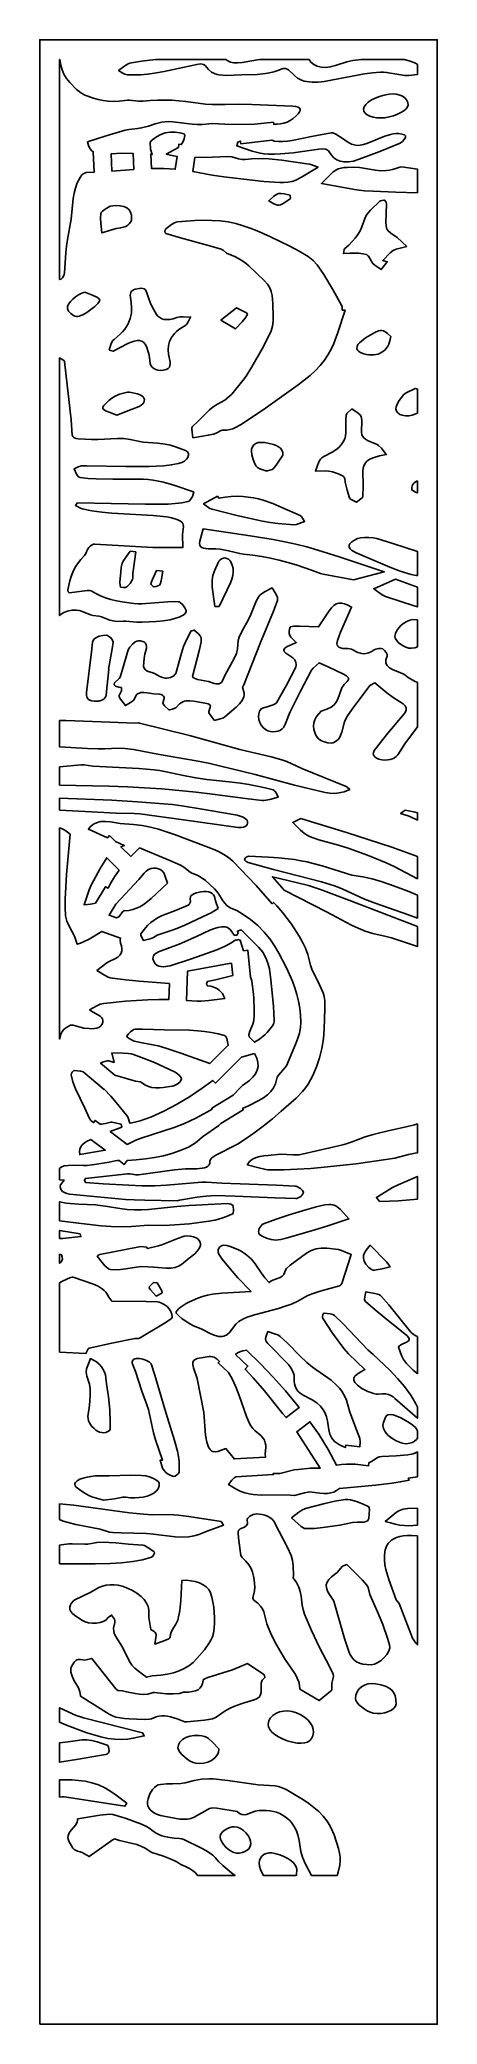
# Model space of a CAD drawing. Extents: x 0 to 400, y 0 to 2000.
import ezdxf

# ---------------------------------------------------------------- set-up
doc = ezdxf.new("R2010")
doc.units = 0
doc.layers.add('CUT', color=1, linetype='Continuous')
doc.layers.add('OUTLINE', color=7, linetype='Continuous')

msp = doc.modelspace()

# ---------------------------------------------------------------- linework, layer by layer
at = {"layer": 'CUT'}
for points in [[(54.22, 1941.1), (58.86, 1939.8), (63.71, 1938.76), (68.81, 1938.06), (74.18, 1937.77), (79.88, 1937.97), (88.15, 1938.96), (90.36, 1938.97), (99.25, 1938.12), (103.77, 1938.18), (111.21, 1938.84), (118.56, 1939.15), (125.82, 1939.17), (132.96, 1938.91), (146.92, 1937.73), (166.85, 1935.13), (173.41, 1934.74), (186.68, 1934.69), (200.03, 1934.96), (213.28, 1934.73), (254.75, 1932.85), (257.81, 1932.52), (260.02, 1931.95), (261.43, 1931.14), (262.08, 1930.08), (262.01, 1928.76), (261.27, 1927.19), (259.9, 1925.34), (257.94, 1923.22), (255.04, 1920.62), (252.04, 1918.57), (248.94, 1917.03), (245.73, 1915.93), (242.41, 1915.23), (238.96, 1914.87), (235.4, 1914.81), (235.18, 1916.87), (212.97, 1914.46), (186.37, 1914.71), (173.48, 1915.47), (163.66, 1914.58), (158.4, 1914.52), (153.36, 1914.83), (134.05, 1917.27), (129.12, 1917.53), (126.03, 1917.37), (122.82, 1916.84), (116.13, 1915.06), (109.28, 1912.88), (102.49, 1911.01), (98.32, 1910.35), (89.95, 1909.55), (85.88, 1908.74), (66.69, 1903.03), (48.05, 1897.16), (48.93, 1893.28), (50.42, 1890.23), (52.52, 1887.93), (53.86, 1887.12), (54.82, 1866.56), (46.82, 1866.06), (44.32, 1865.25), (42.34, 1863.71), (40.53, 1861.19), (37.8, 1855.81), (35.88, 1850.49), (34.6, 1845.22), (33.77, 1839.98), (31.61, 1819.13), (27.83, 1798.62), (26.85, 1791.81), (26.22, 1785.14), (24.96, 1765.18), (24.61, 1763.5), (23.89, 1761.76), (22.82, 1760.1), (21.43, 1758.67), (20.19, 1758.36), (20, 1758.38), (20, 1980), (20.32, 1980), (21.2, 1974.28), (22.48, 1969.6), (24.32, 1965.1), (26.87, 1960.83), (30.3, 1956.84), (37.08, 1949.84), (40.89, 1946.69), (43.04, 1945.35), (45.42, 1944.25)], [(92.23, 1976.68), (102.53, 1978.29), (116.57, 1980), (187.39, 1980), (189.19, 1978.58), (191.92, 1977.37), (195.16, 1976.72), (199.04, 1976.6), (203.67, 1976.98), (221.27, 1980), (270.96, 1980), (272.85, 1977.45), (275.71, 1975.01), (279.12, 1973.3), (283.03, 1972.33), (287.44, 1972.1), (292.3, 1972.61), (297.6, 1973.87), (308.93, 1977.7), (314.96, 1978.94), (323.35, 1980), (367.17, 1980), (372.62, 1978.52), (378.09, 1976.41), (380, 1975.11), (380, 1964.78), (371.41, 1963.94), (367.41, 1963.98), (361.18, 1964.84), (349.07, 1967.04), (345.97, 1967.32), (342.8, 1967.35), (334.93, 1966.7), (326.91, 1965.49), (286.06, 1957.89), (280.05, 1957.23), (274.22, 1957.12), (268.62, 1957.72), (265.92, 1958.34), (263.3, 1959.2), (261.3, 1960.15), (259.53, 1961.3), (256.45, 1964.05), (250.48, 1969.79), (249.14, 1970.42), (247.32, 1970.84), (245.44, 1970.95), (243.9, 1970.67), (239.67, 1969.04), (235.47, 1967.73), (231.3, 1966.7), (227.14, 1965.92), (218.83, 1965.04), (202.87, 1964.75), (187.65, 1964.08), (180.51, 1964.46), (178.43, 1964.86), (176.45, 1965.51), (172.84, 1967.42), (169.82, 1969.88), (166.33, 1973.98), (164.93, 1974.88), (163.38, 1975.37), (161.7, 1975.52), (158.07, 1975.12), (125.04, 1967.89), (115.41, 1966.12), (108.53, 1965.23), (101.67, 1964.72), (94.89, 1964.53), (88.26, 1964.58), (85.78, 1965.1), (83.57, 1966.26), (79.33, 1969.04), (85.76, 1973.55), (88.99, 1975.52), (90.61, 1976.23)], [(366.4, 1928.34), (363.42, 1926.49), (359.89, 1924.8), (355.95, 1923.33), (351.74, 1922.17), (347.4, 1921.38), (343.28, 1921.1), (339.3, 1921.31), (335.6, 1921.96), (332.31, 1923), (329.56, 1924.37), (327.48, 1926.03), (326.19, 1927.91), (325.83, 1929.98), (326.51, 1932.38), (328.16, 1934.78), (330.64, 1937.1), (333.85, 1939.28), (337.67, 1941.23), (341.97, 1942.9), (346.63, 1944.21), (351.53, 1945.08), (355.49, 1945.33), (359.13, 1945.04), (362.37, 1944.25), (365.17, 1943), (367.47, 1941.32), (369.19, 1939.24), (370.28, 1936.8), (370.68, 1934.04), (370.17, 1932.18), (368.7, 1930.26)], [(143.99, 1896.72), (142.43, 1894.32), (139.89, 1894.68), (139.46, 1891.5), (139.07, 1891.17), (135.42, 1888.94), (127.22, 1884.48), (134.49, 1882.88), (138.2, 1882.38), (136.4, 1869.39), (124.75, 1870.09), (112.6, 1870.14), (111.75, 1884.48), (113.16, 1884.42), (111.45, 1889.52), (111.11, 1896.49), (112.24, 1897.92), (113.74, 1899.37), (117.53, 1902.14), (121.91, 1904.48), (126.32, 1906.02), (131.2, 1906.78), (136.3, 1906.84), (141.12, 1906.24), (145.16, 1905.02), (145.78, 1904.39), (146, 1903.32), (145.48, 1900.25)], [(213.75, 1887.8), (198.32, 1893.05), (199.28, 1896.87), (202, 1897.79), (202.28, 1895.21), (233.41, 1898.58), (236.28, 1897.82), (240.29, 1897.31), (244.57, 1897.26), (249.16, 1897.67), (254.05, 1898.5), (273.56, 1902.4), (293.27, 1906), (294.85, 1905.99), (298.03, 1904.84), (304.21, 1900.93), (308.87, 1897.53), (313.79, 1894.76), (316.47, 1893.9), (319.35, 1893.52), (322.42, 1893.72), (325.7, 1894.41), (329.14, 1895.49), (347.32, 1902.83), (352.96, 1904.61), (355.79, 1905.23), (358.5, 1905.5), (361.48, 1905.38), (364.5, 1904.95), (366.94, 1904.19), (368.2, 1903.13), (368.04, 1901.43), (366.82, 1899.32), (364.92, 1897.29), (362.73, 1895.87), (342.16, 1887.46), (321.46, 1879.57), (315.72, 1877.75), (310.65, 1876.83), (306.2, 1876.75), (302.32, 1877.44), (298.96, 1878.84), (296.06, 1880.87), (293.57, 1883.49), (290.57, 1887.87), (289.62, 1888.79), (288.58, 1889.41), (287.41, 1889.77), (284.61, 1889.91), (281, 1889.54), (255.08, 1886.13), (242.37, 1884.9), (236.17, 1884.6), (230.09, 1884.58), (225.8, 1884.9), (221.68, 1885.6)], [(72.61, 1867.44), (71.89, 1885.09), (77.14, 1885.45), (82.37, 1885.59), (93.86, 1885.32), (94.8, 1869.31)], [(185.38, 1861.77), (173.53, 1863.44), (154.08, 1867.14), (156.02, 1881.24), (173.53, 1881.68), (189.76, 1882.43), (193.31, 1882.09), (200.08, 1880.02), (203.65, 1879.28), (206.66, 1879.25), (216.33, 1880.18), (230.43, 1879.8), (243.45, 1878.47), (268.62, 1875.06), (271.76, 1874.4), (280.14, 1871.64), (263.34, 1861.3), (257.56, 1858.38), (253.91, 1857.17), (249.81, 1856.46), (245.59, 1856.16), (241.61, 1856.18), (225.42, 1857.25)], [(364.26, 1871.81), (380, 1869.55), (380, 1845.81), (358.22, 1846.36), (335.06, 1847.27), (326.78, 1847.81), (318.78, 1848.82), (283.37, 1855.21), (295.39, 1866.9), (297.85, 1868.55), (300.43, 1869.75), (303.16, 1870.55), (306.07, 1871.05), (309.19, 1871.32), (316.16, 1871.47), (321.67, 1871.16), (337.72, 1868.45), (343.21, 1867.9), (348.94, 1868.02), (351.92, 1868.41), (354.98, 1869.09), (358.16, 1870.07), (362.28, 1871.66)], [(238.21, 1833.5), (235.62, 1834.64), (230.47, 1837.59), (235.16, 1841.82), (237.59, 1843.69), (240.24, 1844.92), (241.54, 1845.14), (242.92, 1845.15), (245.85, 1844.67), (251.89, 1843.2), (252.24, 1840.11), (246.51, 1835.92), (243.65, 1834.15), (242.24, 1833.55), (240.84, 1833.22), (239.52, 1833.22)], [(92.16, 1817.87), (91.37, 1816.07), (90.14, 1814.46), (88.49, 1813.06), (86.46, 1811.88), (84.06, 1810.93), (81.32, 1810.24), (77.03, 1809.57), (62.64, 1805.24), (61.39, 1815.08), (61.09, 1820.01), (61.56, 1824.98), (62.06, 1826.09), (63.04, 1827.19), (65.85, 1829.31), (70.96, 1832.4), (76.22, 1832.8), (80.73, 1832.61), (84.5, 1831.84), (87.52, 1830.51), (89.83, 1828.62), (91.41, 1826.21), (92.3, 1823.28), (92.49, 1819.84)], [(312.19, 1784.96), (305.53, 1784.53), (306.3, 1788.54), (307.11, 1789.6), (311.06, 1793.04), (314.52, 1796.54), (317.53, 1800.11), (320.11, 1803.76), (322.3, 1807.49), (324.13, 1811.31), (327.72, 1821.49), (329.1, 1823.73), (332.98, 1828.24), (342.11, 1837.25), (343.05, 1837.72), (344.57, 1838.08), (346.08, 1838.25), (346.97, 1838.12), (348.51, 1836.29), (349.08, 1834.12), (348.41, 1815.82), (349.04, 1809.91), (349.55, 1808.57), (350.5, 1807.33), (353.29, 1805.02), (359.74, 1800.54), (369.27, 1791.68), (358.59, 1788.83), (355.66, 1787.45), (352.67, 1785.21), (345.23, 1777.46), (349.68, 1776.14), (343.41, 1768.37), (337.09, 1772.8), (335.34, 1774.44), (330.97, 1781.69), (329.97, 1782.64), (328.72, 1783.38), (325.22, 1784.34), (321.06, 1784.73)], [(196.29, 1781.45), (190.2, 1783.74), (188.09, 1784.82), (184.6, 1787.81), (182.51, 1788.92), (169.85, 1792.63), (141.79, 1800.23), (126.87, 1804.61), (126.21, 1805.35), (125.96, 1806.71), (126.16, 1808.18), (126.83, 1809.27), (132.61, 1813.7), (135.7, 1815.48), (137.24, 1816.08), (138.75, 1816.41), (147.32, 1817.24), (155.93, 1817.74), (164.52, 1817.96), (173.06, 1817.95), (181.65, 1817.48), (189.76, 1816.36), (197.45, 1814.69), (204.79, 1812.54), (211.85, 1810.03), (218.7, 1807.25), (232.06, 1801.23), (251.73, 1791.89), (261.21, 1786.87), (270.17, 1781.46), (275.08, 1777.56), (279.18, 1773.09), (285.95, 1763.39), (295.25, 1747.71), (303.95, 1731.74), (304.3, 1730.77), (304.48, 1727.59), (307.25, 1727.43), (299.93, 1704.85), (295.79, 1693.67), (293.28, 1688.15), (290.36, 1682.71), (286.68, 1677.16), (282.34, 1671.81), (277.43, 1666.63), (272.02, 1661.62), (266.23, 1656.75), (260.13, 1652.02), (227.07, 1628.71), (216.88, 1621.74), (201.94, 1611.97), (197.07, 1609.12), (194.37, 1607.96), (191.44, 1607.09), (188.22, 1606.58), (183.57, 1606.42), (182.41, 1606.06), (177.38, 1603.48), (174.74, 1602.49), (169.64, 1601.43), (154.21, 1598.88), (153.08, 1607.37), (153.2, 1608.87), (153.67, 1610.18), (154.58, 1611.25), (158.1, 1614.23), (170.93, 1626.87), (174.58, 1629.89), (178.71, 1632.71), (186.21, 1636.79), (188.7, 1638.58), (193.13, 1642.78), (204.37, 1656.49), (207.65, 1661.06), (213.48, 1670.36), (223.76, 1688.38), (228.55, 1697.47), (232.84, 1706.62), (234.36, 1711.41), (235, 1716.29), (235.05, 1721.17), (234.5, 1734.19), (233.87, 1742.34), (233, 1746.28), (231.51, 1750.08), (229.25, 1753.69), (226.04, 1757.07), (210.51, 1771.98), (206.29, 1775.47), (201.6, 1778.65)], [(45.41, 1745.55), (53.69, 1742.3), (57.46, 1740.5), (59.01, 1739.43), (60.25, 1738.22), (60.45, 1737.52), (60.17, 1736.57), (58.39, 1734.11), (55.36, 1731.18), (51.52, 1728.1), (47.32, 1725.22), (43.19, 1722.87), (41.3, 1721.99), (39.59, 1721.37), (38.12, 1721.04), (36.95, 1721.05), (35.37, 1721.49), (33.85, 1722.17), (31.12, 1724.09), (29.06, 1726.48), (27.97, 1728.98), (28.06, 1731.18), (29.07, 1733.57), (30.83, 1736.04), (33.19, 1738.48), (35.99, 1740.76), (39.07, 1742.78), (42.26, 1744.42)], [(130.41, 1670.01), (129.15, 1668.66), (127.14, 1667.59), (124.24, 1666.88), (121.47, 1666.68), (118.92, 1666.91), (116.65, 1667.55), (114.68, 1668.57), (113.07, 1669.94), (111.86, 1671.65), (111.07, 1673.66), (110.43, 1679.75), (109.68, 1683.49), (107.38, 1690.82), (106.22, 1693.16), (104.67, 1694.92), (102.76, 1696.12), (100.5, 1696.75), (97.93, 1696.82), (95.07, 1696.34), (91.95, 1695.3), (88.59, 1693.7), (73.78, 1685.99), (70.02, 1686.97), (71.69, 1692.95), (72.82, 1695.75), (73.67, 1696.97), (74.8, 1698.01), (78.07, 1700.56), (80.93, 1703.13), (83.43, 1705.72), (85.57, 1708.34), (88.88, 1713.64), (91.02, 1719.01), (92.16, 1724.43), (92.48, 1729.89), (92.15, 1735.38), (91.15, 1742.45), (91.53, 1745.08), (92.15, 1746.15), (93.1, 1747.08), (94.42, 1747.87), (96.12, 1748.52), (100.33, 1749.37), (102.12, 1749.45), (103.64, 1749.27), (104.92, 1748.83), (105.97, 1748.13), (107.48, 1745.93), (109.71, 1738.94), (111.9, 1733.55), (114.52, 1728.3), (117.54, 1723.2), (118.98, 1721.37), (120.74, 1719.91), (122.81, 1718.85), (125.19, 1718.19), (127.89, 1717.97), (130.89, 1718.18), (134.21, 1718.86), (137.84, 1720.02), (140.98, 1720.68), (144.48, 1720.75), (151.74, 1720.46), (149.34, 1715.58), (147.93, 1713.34), (147.03, 1712.4), (142.76, 1709.78), (139.99, 1707.88), (137.6, 1705.96), (135.57, 1704), (132.47, 1700), (130.52, 1695.89), (129.52, 1691.7), (129.29, 1687.42), (129.64, 1683.08), (131.09, 1675.12), (131.24, 1673.31), (131.06, 1671.59)], [(206.83, 1719.4), (203.81, 1715.81), (196.98, 1708.69), (182.32, 1717.42), (198.11, 1729.9), (206.83, 1725.51), (208.07, 1724.66), (208.8, 1723.84), (208.89, 1723.05)], [(345.75, 1706.61), (347.3, 1705.9), (349.87, 1704.03), (353.13, 1700.73), (352.73, 1698.01), (351.27, 1693.21), (350.24, 1691.13), (347.6, 1687.61), (346.02, 1686.18), (344.29, 1684.97), (342.41, 1683.98), (340.4, 1683.21), (338.26, 1682.66), (336.02, 1682.34), (331.24, 1682.38), (328.73, 1682.74), (326.16, 1683.32), (323.34, 1684.34), (321.25, 1685.66), (319.87, 1687.21), (319.23, 1688.93), (319.32, 1690.79), (320.16, 1692.7), (321.75, 1694.63), (327.96, 1699.58), (337.28, 1704.9), (341.02, 1706.6), (342.63, 1707.03), (344, 1707.06)], [(139.22, 1433.64), (140.48, 1433.34), (141.4, 1432.86), (143.96, 1430.42), (146.09, 1427.54), (147.21, 1424.67), (147.23, 1423.4), (146.79, 1422.29), (145.72, 1421.13), (144.22, 1420.04), (140.3, 1418.09), (135.71, 1416.54), (131.12, 1415.48), (124.2, 1414.4), (117.18, 1413.64), (103.16, 1412.88), (97.59, 1413.08), (86.53, 1414.09), (83.82, 1414.11), (77.25, 1413.76), (73.76, 1414.19), (70.6, 1415.05), (62.22, 1418.4), (59.51, 1419.2), (53.61, 1419.84), (50.92, 1420.48), (41.89, 1424.19), (39.52, 1424.83), (36.9, 1425.13), (32.13, 1424.98), (27.95, 1424.23), (24.38, 1422.91), (21.41, 1421.05), (20, 1419.62), (20, 1679.35), (23.11, 1677.45), (24.43, 1676.24), (24.87, 1675.53), (27.74, 1652.33), (31.66, 1616.86), (32.6, 1601.56), (33.45, 1599.95), (34.77, 1598.88), (36.49, 1598.21), (38.51, 1597.84), (51.91, 1597.07), (58.38, 1597.18), (78.09, 1598.1), (84.63, 1597.95), (91.08, 1597.25), (100.67, 1594.99), (104.12, 1594.44), (118.93, 1593.38), (126.18, 1592.51), (131.56, 1591.27), (136.74, 1589.64), (146.72, 1585.85), (148.59, 1584.66), (149.57, 1583.04), (149.7, 1581.14), (149.05, 1579.11), (147.67, 1577.11), (145.63, 1575.28), (142.97, 1573.79), (139.77, 1572.78), (132.4, 1571.51), (124.93, 1570.65), (117.45, 1570.13), (110.05, 1569.86), (86.66, 1569.8), (47.39, 1570.49), (42.01, 1570.4), (39.78, 1569.94), (37.32, 1569), (34.58, 1567.54), (37.05, 1562.12), (38.64, 1559.86), (39.62, 1559.11), (40.77, 1558.73), (48.71, 1557.88), (56.88, 1557.46), (73.52, 1557.12), (94, 1557.26), (104.19, 1557.09), (109.17, 1556.75), (114.03, 1556.15), (119.36, 1555.19), (124.6, 1554.01), (134.85, 1551.14), (154.83, 1544.37), (154.99, 1543.89), (153.6, 1539.69), (151.67, 1536.48), (150.57, 1535.32), (149.45, 1534.71), (142.9, 1533.36), (136.17, 1532.45), (129.38, 1531.94), (122.7, 1531.78), (106.01, 1531.9), (37.8, 1533.22), (35.86, 1530.61), (40.84, 1527.83), (42.69, 1527.2), (52.39, 1525.23), (62.33, 1523.82), (72.46, 1522.83), (114.07, 1520.42), (124.5, 1519.52), (127.83, 1519.06), (131.1, 1518.41), (137.42, 1516.72), (139.72, 1515.89), (141.54, 1514.9), (142.92, 1513.76), (143.88, 1512.46), (144.45, 1511.01), (144.68, 1509.4), (143.55, 1501.42), (143.89, 1488.14), (121.71, 1488.1), (113.88, 1488.34), (55.52, 1491.77), (53.96, 1491.48), (52.2, 1490.64), (50.57, 1489.5), (49.36, 1488.32), (48.15, 1486.32), (46.32, 1482.12), (44.93, 1480.23), (41.19, 1476.14), (38.04, 1471.96), (35.42, 1467.7), (33.28, 1463.37), (31.53, 1458.97), (30.14, 1454.52), (28.15, 1445.49), (28.59, 1443.74), (29.44, 1442.73), (45.23, 1444.74), (47.83, 1444.98), (50.16, 1444.96), (51.81, 1444.48), (56.35, 1441.8), (61.21, 1439.52), (66.33, 1437.6), (71.69, 1435.99), (77.24, 1434.66), (82.93, 1433.57), (94.58, 1431.92), (98.64, 1431.61), (102.8, 1431.57), (111.34, 1432.05), (128.76, 1433.5), (135.98, 1433.84)], [(102.04, 1631.62), (99.95, 1630.4), (92.84, 1627.74), (77.72, 1621.65), (69.82, 1624.52), (66.24, 1626.11), (64.77, 1627.06), (63.6, 1628.15), (63.35, 1628.76), (63.46, 1629.54), (64.61, 1631.52), (66.74, 1633.84), (69.53, 1636.3), (72.7, 1638.66), (75.92, 1640.71), (78.88, 1642.21), (80.17, 1642.68), (88.24, 1644.64), (90.22, 1644.66), (98.2, 1642.99), (101.65, 1641.72), (103.01, 1640.92), (104.04, 1639.99), (104.87, 1638.67), (105.26, 1637.27), (105.19, 1635.82), (104.64, 1634.37), (103.59, 1632.95)], [(360.36, 1623.81), (359.05, 1625.8), (358.42, 1628), (358.59, 1630.11), (359.86, 1633.24), (361.68, 1636.36), (363.94, 1639.42), (366.54, 1642.36), (368.67, 1644.02), (377.84, 1648.59), (380, 1647.98), (380, 1623.67), (374.82, 1621.63), (371.67, 1621.08), (368.14, 1621.04), (364.81, 1621.47), (362.22, 1622.33)], [(327.81, 1597.38), (329.79, 1596.12), (332.09, 1594.99), (339.43, 1592.18), (341.04, 1591.09), (343.75, 1588.3), (348.73, 1581.93), (341.86, 1580.47), (336.41, 1578.93), (332.22, 1577.18), (329.14, 1575.12), (327.04, 1572.62), (325.76, 1569.56), (325.18, 1565.85), (325.54, 1550.48), (325.2, 1539.57), (324.42, 1538.16), (318.61, 1533.79), (312.72, 1537.02), (311.65, 1538.31), (309.27, 1546.08), (307.45, 1553.99), (306.95, 1557.47), (306.46, 1559.05), (305.38, 1560.18), (302.09, 1561.8), (298.51, 1563.2), (294.7, 1564.37), (290.76, 1565.28), (287.63, 1565.62), (277.46, 1565.31), (280.93, 1574.46), (282.53, 1577.42), (283.83, 1578.74), (285.77, 1579.95), (294.35, 1584.33), (297.9, 1586.68), (300.93, 1589.19), (303.44, 1591.84), (305.41, 1594.65), (306.84, 1597.6), (307.74, 1600.71), (308.1, 1603.96), (307.9, 1617.22), (308.2, 1621.66), (308.93, 1623.19), (314.04, 1627.92), (319.58, 1624.33), (321.98, 1622.45), (323.36, 1620.34), (323.98, 1616.45), (323.68, 1604.29), (324.09, 1602.22), (324.93, 1600.4), (326.18, 1598.8)], [(242.23, 1588.2), (243.66, 1586.33), (244.45, 1584.04), (244.48, 1581.26), (237.79, 1571.19), (235.23, 1567.95), (233.78, 1566.95), (231.59, 1566.08), (229.29, 1565.56), (227.52, 1565.57), (224.48, 1566.47), (221.53, 1567.62), (219.05, 1569.01), (217.44, 1570.67), (215.68, 1574.16), (214.39, 1577.8), (213.52, 1581.54), (213.01, 1585.32), (213.19, 1587.41), (214.03, 1589.67), (215.44, 1591.72), (217.33, 1593.2), (219.92, 1593.97), (223.14, 1594.23), (226.5, 1594.06), (229.49, 1593.55), (235.24, 1591.95), (237.9, 1590.95), (240.27, 1589.72)], [(380, 1555.47), (380, 1543.2), (378.14, 1544.03), (374.39, 1546.26), (374.49, 1548.47), (374.9, 1550.34), (375.58, 1551.9), (376.52, 1553.19), (377.66, 1554.24), (378.99, 1555.08)], [(209.7, 1539.14), (214.93, 1538.3), (220.01, 1537.19), (224.93, 1535.82), (234.44, 1532.51), (243.65, 1528.64), (261.89, 1520.47), (263.47, 1519.36), (266.47, 1514.38), (258.45, 1511.46), (256.01, 1511.21), (239.73, 1512.57), (231.77, 1513.57), (224.04, 1514.89), (198.42, 1520.54), (173.47, 1526.74), (171.04, 1527.7), (164.82, 1532.1), (178.78, 1539.83), (180.24, 1537.82), (186.63, 1538.94), (192.76, 1539.59), (198.63, 1539.82), (204.27, 1539.66)], [(214.38, 1480.5), (205.15, 1481.52), (201.28, 1482.13), (190.04, 1484.96), (181.51, 1486.51), (177.19, 1487.01), (169.74, 1486.98), (167.05, 1487.13), (164.83, 1487.54), (163.08, 1488.23), (161.83, 1489.24), (161.09, 1490.6), (160.87, 1492.33), (161.18, 1494.48), (164.56, 1507.15), (211.8, 1500.1), (235.05, 1496.28), (246.5, 1494.07), (257.81, 1491.59), (268.81, 1488.81), (279.7, 1485.73), (301.44, 1478.88), (346.61, 1463.83), (315.72, 1455.71), (285.23, 1461.28), (282.44, 1462.04), (274.59, 1465.17), (258.02, 1470.79), (249.58, 1473.27), (241.01, 1475.51), (232.29, 1477.47), (223.42, 1479.15)], [(90.95, 1484.48), (96.55, 1483.82), (93.64, 1462.19), (93.59, 1457.46), (93.19, 1455.95), (90.9, 1452.06), (87.65, 1448.5), (86.3, 1448.1), (84.18, 1447.99), (81.53, 1448.23), (81.24, 1448.39), (80.81, 1450.02), (80.65, 1453.45), (81.48, 1463.79), (82.06, 1468.09), (83.09, 1472.34), (84.49, 1475.42)], [(355.42, 1492.19), (380, 1484.27), (380, 1459.93), (378.69, 1460.13), (373.78, 1461.2), (362.76, 1464.53), (352.3, 1468.53), (327.18, 1479.07), (317.89, 1483.28), (313.61, 1485.62), (312.27, 1486.94), (311.44, 1488.73), (311.26, 1490.58), (311.89, 1492.04), (314.04, 1493.96), (316.74, 1495.76), (319.77, 1497.2), (322.89, 1498.07), (326.96, 1498.48), (331.21, 1498.46), (335.36, 1498.03), (339.1, 1497.19)], [(121.24, 1451.29), (120.44, 1450.45), (118.87, 1449.66), (116.99, 1449.04), (115.22, 1448.75), (114.16, 1449.09), (113, 1449.98), (112.13, 1451.08), (111.92, 1452.04), (113.11, 1455.29), (117.49, 1464.98), (123.95, 1464.25), (122.16, 1454.51)], [(192.25, 1473.93), (193.72, 1470.44), (194.48, 1466.93), (194.62, 1463.41), (194.22, 1459.88), (193.35, 1456.35), (192.11, 1452.81), (180.48, 1428.93), (176.31, 1428.69), (173.62, 1448.6), (173.51, 1455.26), (174.28, 1460.02), (175.88, 1464.81), (180.1, 1474.36), (181.14, 1475.56), (182.89, 1476.75), (184.81, 1477.62), (186.32, 1477.86), (188.16, 1477.33), (189.87, 1476.39), (191.29, 1475.21)], [(175.82, 1313.86), (171.38, 1319.73), (170.3, 1321.77), (170.16, 1323.03), (171.61, 1327.23), (171.7, 1328.53), (171.08, 1329.68), (169.46, 1330.58), (168.17, 1330.92), (154.92, 1333.38), (151.09, 1333.82), (147.38, 1333.68), (145.6, 1333.32), (143.87, 1332.71), (142.2, 1331.83), (140.6, 1330.64), (137.05, 1326.69), (136.07, 1326.18), (133.5, 1325.29), (131.04, 1324.74), (129.77, 1324.69), (125.57, 1328.73), (124.18, 1330.77), (123.94, 1331.71), (125.2, 1336.01), (125.09, 1337.42), (124.55, 1338.59), (123.55, 1339.52), (122.09, 1340.17), (120.17, 1340.55), (114.72, 1340.81), (108.15, 1341.87), (104.89, 1342.19), (101.82, 1341.98), (100.4, 1341.6), (99.07, 1340.98), (97.86, 1340.1), (96.77, 1338.9), (94.55, 1334.57), (93.73, 1333.72), (91.43, 1332.1), (86.15, 1328.96), (81.15, 1335.45), (80, 1337.72), (79.99, 1339.12), (82.28, 1343.83), (82.39, 1346.66), (82.1, 1347.05), (79.61, 1347.53), (76.32, 1348.59), (75.42, 1349.18), (74.93, 1349.79), (74.79, 1350.43), (75.38, 1351.77), (79.96, 1356.1), (80.92, 1357.57), (83.08, 1364.41), (86.8, 1378.2), (89.1, 1385.04), (90.71, 1387.9), (93.21, 1390.82), (96.1, 1393.13), (97.54, 1393.84), (98.9, 1394.15), (101.55, 1394.1), (103.68, 1393.64), (105.32, 1392.82), (106.48, 1391.68), (107.21, 1390.27), (107.51, 1388.63), (107.42, 1386.8), (105.88, 1380.75), (105.1, 1376.63), (104.48, 1368.4), (105, 1366.78), (106.31, 1365.1), (108.07, 1363.73), (109.01, 1363.28), (112.9, 1362.39), (115.59, 1361.19), (120.71, 1358.3), (123.4, 1357.15), (126.36, 1356.55), (127.99, 1356.54), (129.74, 1356.77), (131.62, 1357.28), (133.67, 1358.09), (134.75, 1358.73), (136.43, 1360.49), (136.87, 1361.42), (142.62, 1381.66), (144.73, 1388.4), (146.27, 1392.33), (152, 1404.02), (155.24, 1405.08), (159.7, 1401.23), (161.58, 1399.27), (162.45, 1397.22), (162.41, 1393.35), (160.82, 1385.48), (153.79, 1358.32), (154.2, 1357.52), (155.48, 1356.64), (158.89, 1355.24), (169.93, 1353.21), (175.36, 1351.32), (177.27, 1350.84), (178.97, 1350.7), (180.44, 1350.9), (181.71, 1351.41), (182.77, 1352.24), (183.64, 1353.36), (186.34, 1359.25), (196, 1376.95), (197.84, 1381.53), (199.07, 1386.26), (199.79, 1394.57), (200.75, 1398), (204.03, 1404.92), (208.13, 1411.9), (211.87, 1418.89), (217.79, 1434.09), (220.48, 1438.98), (221.5, 1440.2), (222.87, 1441.33), (226.31, 1443.44), (233.99, 1447.46), (237.78, 1440.99), (239.18, 1437.8), (239.41, 1436.24), (239.18, 1434.73), (235.32, 1424.11), (222.03, 1392.53), (205.42, 1349.82), (204.1, 1347.15), (205.56, 1341.89), (205.62, 1339.8), (205.29, 1337.8), (203.65, 1334.05), (200.98, 1330.55), (197.6, 1327.24), (186.4, 1317.67), (184.4, 1316.43), (181.7, 1315.5)], [(377.76, 1429.01), (347.82, 1439), (344.52, 1440.53), (336.12, 1446.76), (357.97, 1456.51), (380, 1448.42), (380, 1428.33)], [(294.76, 1291.35), (293.66, 1291.2), (289.93, 1291.55), (286.1, 1292.43), (282.76, 1293.75), (280.54, 1295.41), (278.3, 1298.54), (276.67, 1301.71), (275.67, 1304.93), (275.34, 1308.17), (275.7, 1311.43), (276.78, 1314.71), (278.61, 1317.99), (283.02, 1323.28), (289.04, 1325.28), (293.1, 1327.36), (296.17, 1329.8), (298.43, 1332.54), (300.09, 1335.5), (304.03, 1346.76), (306.28, 1350.06), (309.48, 1353.05), (310.46, 1354.45), (310.81, 1355.73), (310.58, 1356.9), (309.84, 1357.99), (308.65, 1359.01), (305.11, 1360.93), (290.97, 1367.79), (281.05, 1372.17), (275.02, 1366.55), (273.6, 1364.56), (262.43, 1343.32), (251.72, 1322.1), (247.37, 1310.91), (245.54, 1307.28), (244.09, 1305.52), (242.15, 1304.16), (239.86, 1303.21), (237.33, 1302.67), (234.69, 1302.55), (232.04, 1302.85), (229.52, 1303.59), (227.24, 1304.77), (224.79, 1306.76), (222.82, 1309.18), (221.36, 1311.88), (220.44, 1314.77), (220.1, 1317.72), (220.37, 1320.62), (221.28, 1323.36), (222.88, 1325.81), (224.08, 1326.51), (229.91, 1327.9), (234.87, 1329.62), (237.01, 1330.62), (238.33, 1331.8), (248.41, 1349.67), (257.56, 1367.8), (258.07, 1370.18), (257.69, 1372.82), (256.51, 1375.28), (254.61, 1377.13), (247.68, 1381.85), (246.04, 1383.6), (245.69, 1385.17), (246.67, 1386.69), (249.04, 1388.34), (252.84, 1390.26), (258.15, 1392.61), (252.7, 1397.8), (251.52, 1399.67), (250.95, 1401.7), (250.87, 1403.85), (251.21, 1406.02), (251.94, 1408.11), (252.3, 1408.36), (255.52, 1408.83), (261.3, 1408.98), (280.55, 1408.29), (291.08, 1424.39), (293.46, 1427.47), (295.84, 1429.79), (298.3, 1431.34), (300.89, 1432.15), (303.67, 1432.23), (306.69, 1431.59), (310.02, 1430.24), (313.72, 1428.2), (302.79, 1402.85), (299.57, 1394.46), (299.02, 1391.55), (299.21, 1390.15), (299.84, 1388.87), (300.98, 1387.8), (302.72, 1386.98), (305.14, 1386.51), (310.12, 1386.39), (311.95, 1386.13), (313.66, 1385.68), (320.18, 1382.44), (322.74, 1381.63), (325.34, 1381.25), (327.99, 1381.35), (330.71, 1381.99), (333.53, 1383.25), (336.47, 1385.18), (338.31, 1385.91), (340.97, 1386.35), (343.54, 1386.42), (345.09, 1386.07), (346.97, 1384.37), (348.61, 1382.42), (349.57, 1380.45), (349.44, 1378.69), (348.12, 1374.93), (348.27, 1371.82), (349.65, 1369.24), (352.01, 1367.08), (355.11, 1365.23), (366.38, 1360.44), (370.87, 1357.33), (376.95, 1353.67), (380, 1352.13), (380, 1307.58), (367.53, 1290.49), (360.41, 1279.48), (358.8, 1277.7), (357, 1276.28), (354.98, 1275.21), (352.72, 1274.49), (350.19, 1274.12), (347.38, 1274.1), (344.24, 1274.43), (341.15, 1275.1), (338.79, 1276.05), (337.12, 1277.23), (336.09, 1278.6), (335.68, 1280.14), (335.84, 1281.81), (336.53, 1283.57), (337.72, 1285.39), (350.19, 1301), (366.85, 1320.74), (368.06, 1322.76), (368.7, 1324.74), (368.61, 1326.72), (367.63, 1328.71), (365.62, 1330.74), (355.55, 1337.18), (349.31, 1341.95), (337.33, 1351.79), (332.23, 1349.06), (314.43, 1325.43), (309.15, 1317.45), (306.81, 1312.51), (303.89, 1302.24), (302.07, 1297.17), (300.68, 1295.21), (298.48, 1293.26), (295.97, 1291.78)], [(380, 1415.45), (380, 1388.1), (377.53, 1387.24), (374.11, 1386.72), (371.3, 1386.95), (368.4, 1387.77), (365.57, 1389.07), (362.95, 1390.73), (360.68, 1392.66), (358.91, 1394.73), (357.78, 1396.85), (357.45, 1398.91), (358.01, 1401.72), (359.3, 1404.55), (361.22, 1407.3), (363.62, 1409.83), (366.39, 1412.05), (369.39, 1413.83), (372.5, 1415.04), (375.59, 1415.58), (379.57, 1415.52)], [(56.56, 1397.38), (59.87, 1398.76), (63.64, 1399.67), (67.06, 1399.88), (68.18, 1399.62), (69.35, 1399.05), (71.56, 1397.25), (73.19, 1395.01), (73.75, 1392.89), (72.95, 1386.11), (69.07, 1365.79), (69.45, 1365.76), (66.76, 1339.64), (66.34, 1338.05), (65.58, 1336.67), (64.5, 1335.52), (63.13, 1334.6), (61.47, 1333.91), (59.54, 1333.47), (57.37, 1333.27), (54.98, 1333.32), (52.37, 1333.69), (50.38, 1334.34), (48.94, 1335.24), (47.95, 1336.35), (47.36, 1337.62), (47.08, 1339.03), (47.17, 1342.09), (52.21, 1382.95), (52.62, 1389.54), (53.17, 1392.75), (54.52, 1395.73), (55.33, 1396.57)], [(96.36, 1311.31), (99.5, 1311.46), (100.45, 1311.35), (150.61, 1298.73), (201.44, 1284.76), (233, 1277.21), (243.45, 1274.44), (248.75, 1272.57), (263.81, 1265.6), (308.23, 1247.46), (309.29, 1246.86), (311.89, 1244.47), (306.17, 1241.96), (301.25, 1240.88), (296.49, 1240.51), (291.87, 1240.72), (287.36, 1241.37), (256.49, 1248.74), (216.8, 1259.43), (193.3, 1265.36), (169.8, 1270.76), (157.42, 1273.22), (120.34, 1279.8), (102.96, 1283.06), (94.28, 1284.53), (85.55, 1285.64), (78.93, 1285.93), (65.47, 1285.46), (58.79, 1285.42), (47.99, 1285.85), (20, 1287.35), (20, 1314), (26.09, 1313.84), (52.92, 1312.75)], [(168.1, 1254.5), (190.77, 1252.16), (202.12, 1250.76), (210.41, 1249.43), (218.65, 1247.84), (226.8, 1246), (234.83, 1243.94), (235.77, 1243.51), (236.56, 1242.85), (237.78, 1240.99), (239.9, 1236.74), (231.62, 1234.43), (227.56, 1233.54), (225.6, 1233.35), (223.71, 1233.41), (206.95, 1235.39), (173.93, 1239.8), (157.53, 1241.71), (122.76, 1244.91), (105.52, 1246.15), (88.37, 1247.11), (69.61, 1247.81), (20, 1248.8), (20, 1267.34), (41.72, 1269.15), (44.61, 1269.09), (53.42, 1267.93), (99.65, 1265.55), (115.14, 1264.23), (120.4, 1263.54), (125.63, 1262.62), (146.4, 1258), (156.97, 1255.98)], [(20, 1223.58), (20, 1235.69), (72.62, 1233.52), (98.4, 1232.08), (124.37, 1230.1), (133.62, 1229.14), (142.86, 1227.94), (161.35, 1225.04), (198.59, 1218.4), (201.63, 1217.64), (204.64, 1216.45), (207.13, 1214.97), (208.6, 1213.34), (209.11, 1211.88), (209.18, 1210.49), (208.81, 1209.22), (207.99, 1208.1), (206.71, 1207.19), (204.96, 1206.51), (202.74, 1206.13), (200.04, 1206.07), (197.42, 1206.29), (144.74, 1213.8), (100.66, 1219.75), (94.87, 1220.23), (77.25, 1220.54), (32.98, 1223.02)], [(370.85, 1217.94), (363.13, 1220.21), (367.58, 1223.72), (377.93, 1221.42), (380, 1220.86), (380, 1213.59), (373.16, 1216.97)], [(283.78, 983.27), (281.53, 974.06), (278.58, 964.94), (274.79, 956.03), (270.02, 947.47), (267.44, 943.76), (264.52, 940.16), (257.89, 933.23), (243.09, 920.1), (234.16, 912.58), (224.97, 905.25), (215.52, 898.12), (205.79, 891.24), (199, 887.09), (177.05, 875.83), (173.12, 873.09), (171.74, 871.5), (171.22, 869.87), (171.01, 867.72), (170.32, 866.02), (169.19, 864.7), (167.65, 863.72), (165.74, 863.04), (163.51, 862.61), (158.17, 862.27), (146.77, 862.02), (135.63, 861.18), (99.22, 855.92), (96.56, 855.96), (90.88, 856.9), (88.18, 856.99), (45.91, 852.47), (45.72, 851.63), (44.98, 850.83), (44.92, 850.22), (45.71, 849.27), (45.89, 848.43), (63.7, 847.07), (89.72, 845.54), (102.81, 845.02), (115.89, 844.93), (127.64, 845.49), (162.97, 848.75), (167.89, 848.82), (183.11, 847.82), (238.23, 845.74), (256.93, 844.8), (258.14, 844.56), (259.51, 844), (262.32, 842.25), (264.56, 840.18), (265.2, 839.22), (265.4, 838.41), (264.52, 836.4), (262.56, 834.37), (260.05, 832.82), (258.76, 832.37), (257.54, 832.23), (237.05, 832.94), (196.59, 834.7), (176.71, 835.13), (172.1, 835.03), (167.53, 834.68), (158.53, 833.47), (140.71, 830.52), (138.41, 830), (105.71, 830.41), (94.89, 830.78), (86.26, 831.34), (29.95, 836.6), (27.25, 837.14), (24.93, 838.09), (23.04, 839.38), (21.65, 840.91), (20.8, 842.59), (20.56, 844.34), (20.98, 846.06), (24.54, 850.81), (20, 851.18), (20, 862.53), (21.54, 863.8), (24.61, 864.97), (28.67, 865.57), (33.81, 865.7), (43.88, 865.39), (47.58, 865.57), (54.99, 866.45), (69.83, 868.83), (75.93, 870.14), (78, 870.34), (79.9, 870.39), (85.01, 866.55), (88.01, 870.62), (97.1, 871.19), (106.41, 872.15), (115.53, 873.53), (124.43, 875.37), (133.08, 877.71), (141.46, 880.6), (149.54, 884.08), (155.75, 887.52), (158.5, 889.5), (163.73, 894.22), (180.12, 905.84), (182.3, 907.88), (204.86, 921.55), (204.07, 922.87), (210.72, 925.89), (220.55, 931.04), (225.03, 933.81), (229.06, 936.81), (232.53, 940.11), (235.33, 943.78), (237.34, 947.89), (239.02, 954.52), (240.13, 956.46), (246.79, 964.03), (248.23, 965.98), (257.83, 988.45), (259.7, 993.65), (261.22, 998.95), (262.25, 1004.41), (262.66, 1010.05), (262.47, 1017.11), (261.74, 1024.07), (260.51, 1030.94), (258.82, 1037.74), (256.73, 1044.49), (254.26, 1051.19), (248.4, 1064.54), (240.7, 1079.52), (236.32, 1086.8), (231.4, 1093.89), (225.8, 1100.72), (219.41, 1107.26), (212.07, 1113.45), (203.67, 1119.24), (198.23, 1122.59), (193.83, 1124.26), (191.76, 1125.23), (188.38, 1127.5), (185.8, 1130.11), (183.77, 1132.94), (180.3, 1138.87), (178.36, 1141.74), (175.92, 1144.41), (166.74, 1152.68), (161.47, 1156.3), (158.43, 1157.9), (153.12, 1160.19), (151.39, 1161.24), (145.06, 1166.17), (141.54, 1168.27), (130.81, 1172.98), (100.53, 1185.55), (91.54, 1176.96), (81.69, 1186.65), (85.1, 1187.95), (76.34, 1191.91), (70.27, 1197.88), (68.11, 1195.64), (48.95, 1204.32), (50.8, 1206.59), (52.76, 1208.41), (54.82, 1209.83), (56.96, 1210.87), (59.18, 1211.6), (61.47, 1212.03), (66.2, 1212.21), (71.07, 1211.75), (80.85, 1210.19), (94.42, 1209.16), (103.01, 1208), (111.38, 1206.35), (119.58, 1204.26), (127.64, 1201.82), (135.58, 1199.09), (174.5, 1184.27), (180.02, 1181.77), (185.23, 1178.98), (190.02, 1175.78), (194.28, 1172.09), (217.92, 1147.75), (233.95, 1129.3), (235.31, 1130.51), (238.5, 1127.23), (244.52, 1120.15), (253.21, 1108.53), (261.09, 1096.65), (264.49, 1090.56), (267.41, 1084.34), (269.77, 1077.97), (272.49, 1067.42), (273.93, 1063.44), (281.57, 1047.58), (285.1, 1039.59), (286.24, 1035.65), (286.85, 1031.62), (286.97, 1023.57), (286.21, 1003.31), (285.38, 993.24)], [(24.85, 1003.05), (22.56, 1000.54), (21.23, 997.91), (20, 992.91), (20, 1205.74), (21.77, 1205.07), (25.12, 1203.38), (28.08, 1201.46), (30.61, 1199.34), (26.9, 1158.87), (25.52, 1134.03), (25.46, 1125.46), (26.04, 1116.92), (26.53, 1114.35), (27.35, 1111.79), (29.67, 1106.69), (34.96, 1096.47), (37.76, 1088.42), (41.05, 1089.47), (44.14, 1090.72), (49.89, 1093.67), (62.47, 1101.35), (81.17, 1094.6), (80.84, 1092.54), (81.32, 1089.67), (82.3, 1086.76), (82.76, 1084.11), (82.65, 1081.68), (81.93, 1079.47), (80.56, 1077.44), (78.5, 1075.57), (75.71, 1073.83), (69.75, 1071.11), (67.63, 1069.8), (57.45, 1061.91), (65.07, 1057.34), (68.96, 1055.34), (70.97, 1054.62), (73.05, 1054.18), (86.52, 1052.53), (100.14, 1051.2), (130.48, 1048.74), (129.86, 1032.66), (119.94, 1032.7), (108.63, 1032.39), (97.42, 1031.79), (86.32, 1030.96), (64.37, 1028.81), (62.54, 1028.47), (60.78, 1027.9), (57.35, 1026.24), (50.2, 1022.2), (53.79, 1019.84), (59.2, 1017.1), (60.92, 1015.88), (62.27, 1014.55), (63.19, 1013.11), (63.61, 1011.52), (63.47, 1009.79), (62.71, 1007.89), (61.24, 1005.92), (59.39, 1004.58), (57.25, 1003.76), (54.87, 1003.36), (52.32, 1003.28), (49.68, 1003.42), (44.4, 1003.95), (40.76, 1004.72), (33.7, 1006.83), (32.28, 1006.97), (31.1, 1006.79), (27.79, 1005.21)], [(268.98, 1198.25), (266.62, 1199.79), (262.42, 1203.4), (254.59, 1211.15), (262.03, 1214.78), (263, 1215), (263.78, 1214.96), (308.82, 1201.08), (331.51, 1193.82), (354.22, 1186.23), (368.97, 1180.96), (380, 1176.72), (380, 1154.43), (356.6, 1166.65), (348.7, 1170.42), (329.75, 1178.25), (310.27, 1185.28), (300.49, 1188.21), (280.77, 1193.64), (271.59, 1196.95)], [(80.05, 1163.14), (75.26, 1156.34), (71.06, 1149.54), (68.81, 1144.84), (66.31, 1146.4), (56.09, 1129.73), (51.06, 1128.96), (44.67, 1128.25), (49.68, 1143.24), (51.79, 1147.96), (60.93, 1164.93), (67.37, 1175.62)], [(125.15, 1159.83), (126.03, 1157.88), (128.4, 1149.99), (112.22, 1134.58), (106.86, 1130.04), (103.95, 1128), (100.82, 1126.19), (97.4, 1124.65), (93.64, 1123.43), (89.48, 1122.58), (84.87, 1122.16), (84.16, 1121.95), (83.51, 1121.43), (81.02, 1117.84), (79.46, 1116.2), (77.36, 1115.08), (69.75, 1117.83), (76.44, 1128.74), (99.66, 1153.53), (105.12, 1160.14), (107.23, 1162.19), (109.49, 1163.69), (111.95, 1164.65), (114.53, 1165.08), (117.1, 1165), (119.55, 1164.42), (121.79, 1163.35), (123.69, 1161.82)], [(235.15, 1163.83), (209.88, 1170.75), (208.51, 1171.35), (207.26, 1172.26), (206.37, 1173.28), (206.09, 1174.22), (206.64, 1175.17), (207.82, 1176.16), (209.25, 1176.93), (210.56, 1177.2), (230.28, 1176.12), (240.17, 1175.4), (250.07, 1174.48), (256.46, 1173.68), (262.83, 1172.64), (269.11, 1171.37), (275.27, 1169.87), (284.27, 1167.34), (314.21, 1157.95), (325.09, 1156.29), (334.5, 1154.24), (343.6, 1151.7), (352.45, 1148.77), (369.63, 1142.11), (380, 1137.79), (380, 1114.79), (371.08, 1118.14), (337.62, 1129.84), (326.85, 1134), (304.34, 1144.41), (296.52, 1147.34), (283.41, 1151.22)], [(101.67, 1097.56), (101.87, 1099), (106.27, 1104.93), (108.89, 1107.67), (111.81, 1110.26), (115.05, 1112.67), (118.64, 1114.89), (122.59, 1116.9), (138.27, 1123.06), (149.35, 1127.78), (150.41, 1128.58), (151.18, 1129.75), (151.58, 1131.04), (151.26, 1134.32), (151.62, 1136.08), (152.53, 1137.53), (153.91, 1138.71), (155.67, 1139.64), (157.73, 1140.36), (162.42, 1141.28), (165.08, 1141.49), (167.58, 1141.44), (169.86, 1141.09), (171.88, 1140.43), (173.59, 1139.44), (174.95, 1138.1), (175.9, 1136.39), (176.8, 1132.24), (179.46, 1124.52), (172.35, 1120.1), (169.54, 1118.63), (146.06, 1107.74), (138.11, 1104.31), (133.25, 1102.46), (118.16, 1097.52), (114.43, 1095.38), (110.96, 1094.05), (104.26, 1092.25), (102.33, 1095.85)], [(282.53, 1143.67), (313.72, 1131.96), (380, 1106.15), (380, 1086.12), (364.1, 1091.53), (353.84, 1094.78), (348.63, 1096.17), (335.16, 1099.28), (327.6, 1101.71), (320.53, 1104.54), (313.84, 1107.66), (288.47, 1121.17), (245.83, 1142.88), (234.09, 1156.41), (257.88, 1150.78), (270.43, 1147.55), (276.56, 1145.71)], [(152.68, 1073.79), (131.24, 1066.83), (126.64, 1065.89), (124.28, 1065.78), (121.99, 1065.95), (119.84, 1066.45), (117.91, 1067.31), (116.3, 1068.58), (115.07, 1070.29), (114.32, 1072.04), (113.94, 1073.72), (114, 1075.33), (114.52, 1076.85), (115.57, 1078.28), (117.18, 1079.61), (119.42, 1080.82), (131.39, 1085.1), (140.23, 1088.67), (157.7, 1096.25), (171.19, 1102.54), (175.92, 1104.37), (179.22, 1105.24), (182.96, 1105.84), (186.42, 1105.94), (187.82, 1105.75), (188.87, 1105.36), (191.6, 1103.2), (196.09, 1097.31), (196.9, 1097.58), (197.83, 1097.36), (198.29, 1097.44), (199.03, 1098.63), (199.74, 1099.11), (198.96, 1101.62), (202.78, 1102.96), (220.09, 1085.58), (224.39, 1080.31), (227.52, 1074.9), (229.68, 1069.38), (231.09, 1063.78), (232.51, 1052.42), (235.14, 1026.11), (235.93, 1011.21), (235.42, 1008.73), (234.11, 1006.28), (228.82, 999.49), (226.91, 997.52), (221.17, 992.64), (215.98, 989.6), (212.36, 993.4), (210.9, 995.27), (210.43, 997.04), (211.34, 1000.69), (214.34, 1007.87), (215.28, 1011.53), (215.76, 1017.11), (215.91, 1022.73), (215.57, 1034.01), (215.2, 1038.27), (213.37, 1051.06), (212.9, 1053.63), (212.21, 1055.32), (209.5, 1082.3), (205.1, 1081.85), (201.79, 1092.52), (200.91, 1092.51), (199.84, 1093.08), (198.37, 1092.6), (197.3, 1093.03), (191.69, 1089.29), (185.8, 1086.29), (178.03, 1082.81)], [(158.49, 1031.06), (147.65, 1031.83), (148.8, 1061.34), (190.66, 1069), (192.92, 1069.24), (194.13, 1057.1), (176.99, 1052.58), (168.57, 1050.77), (168.45, 1049.92), (167.7, 1048.9), (167.82, 1048.29), (168.47, 1047.51), (168.58, 1046.69), (172.25, 1046.08), (176.71, 1044.61), (178.74, 1043.54), (180.61, 1042.21), (182.3, 1040.59), (183.79, 1038.64), (185.06, 1036.33), (186.1, 1033.63), (170.21, 1031.74), (162.36, 1031.1)], [(165.92, 1000.57), (172.79, 999.61), (179.48, 998.23), (185.79, 996.35), (186.88, 995.68), (187.7, 994.64), (188.31, 993.31), (189.75, 986.73), (171, 968.14), (142, 978.7), (126.82, 983.85), (119.04, 985.98), (102.9, 989.18), (94.95, 990.93), (92.44, 991.94), (89.93, 993.45), (88.07, 994.95), (87.54, 995.9), (89.18, 998.09), (91.22, 1000.25), (93.56, 1001.95), (94.81, 1002.49), (96.11, 1002.74), (103.36, 1002.95), (125.66, 1002.08), (150.7, 1001.7), (159.08, 1001.23)], [(216.12, 978.49), (218.3, 973.7), (219.47, 969.28), (219.65, 965.18), (218.87, 961.37), (217.15, 957.78), (214.52, 954.39), (211, 951.15), (204.15, 946.18), (201.95, 944.17), (194.75, 936.39), (173.15, 923.18), (173.64, 922.36), (168.13, 919.17), (157.11, 913.3), (145.7, 907.89), (135.17, 903.77), (102.17, 893.15), (96.77, 890.93), (88.1, 886.66), (70.92, 899.58), (82.44, 904.23), (81.93, 907.04), (75.71, 908.54), (72.79, 909.05), (71.5, 909.08), (66, 907.76), (62.19, 907.2), (60.77, 907.21), (55.76, 910.98), (54.14, 908.78), (53.57, 909.07), (51.47, 910.94), (49.67, 913.46), (45.23, 923.25), (35.85, 942.88), (33.33, 949.78), (31.67, 956.76), (31.87, 958.1), (32.68, 959.56), (34.22, 961.07), (34.65, 961.18), (37.89, 960.91), (41.22, 960.47), (43.75, 959.85), (64.74, 942.14), (64.9, 942.33), (71.46, 935.25), (76.91, 929), (87.4, 916.29), (88.61, 914.35), (90.77, 908.01), (95.76, 909.06), (101.08, 910.53), (106.69, 912.4), (112.55, 914.64), (124.86, 920.16), (137.69, 926.91), (150.69, 934.68), (163.52, 943.28), (174.13, 951.24), (176.7, 948.59), (203, 974.66)], [(120.39, 943.73), (116.61, 943.67), (112.89, 944.04), (109.27, 944.98), (105.81, 946.63), (102.53, 949.15), (101.45, 949.63), (96.38, 950.31), (75.67, 956.37), (61.2, 968.59), (63.2, 969.65), (65.48, 970.42), (67.81, 970.94), (69.4, 970.91), (74.73, 969.38), (72.56, 978.85), (83.89, 978.71), (89.41, 978.38), (92.01, 977.95), (94.46, 977.29), (105.01, 973.44), (115.38, 969.19), (135.72, 959.99), (138.39, 958.29), (140.74, 956.02), (142.26, 953.68), (142.55, 952.64), (142.43, 951.77), (140.82, 949.52), (138.21, 947.42), (135.03, 945.79), (133.35, 945.25), (124.2, 944.06)], [(208.78, 866.19), (211.17, 869.41), (214.17, 871.77), (217.66, 873.42), (221.52, 874.52), (225.63, 875.22), (229.88, 875.68), (242.28, 876.76), (254.94, 876.1), (261.06, 876.28), (292.07, 883.11), (306.38, 886.78), (313.24, 888.93), (327.47, 894.23), (335.42, 896.65), (351.91, 900.71), (368.7, 904.48), (377.02, 906.54), (380, 907.37), (380, 878.13), (377.88, 877.86), (370.96, 876.39), (357.46, 873.02), (350.54, 871.71), (318.39, 867.25), (302.36, 865.31), (286.34, 863.66), (272.76, 862.55), (259.14, 861.75), (245.53, 861.26), (231.94, 861.11), (229.15, 861.25), (226.32, 861.65), (220.55, 862.97)], [(41.25, 884.32), (42.73, 886.29), (44.66, 888.02), (46.99, 889.55), (51.54, 891.7), (65.95, 880.88), (40.21, 876.55), (39.92, 879.49), (40.29, 882.07)], [(380, 831.48), (360.94, 829.71), (341.96, 829.25), (338.84, 833.36), (354.84, 843.18), (360.63, 846.1), (380, 854.4)], [(193.88, 825.65), (194.55, 825), (194.99, 819.94), (194.64, 817.71), (194.15, 816.87), (193.38, 816.3), (188.01, 814.06), (182.3, 812.13), (176.34, 810.54), (170.19, 809.34), (160.49, 807.96), (150.68, 806.84), (130.96, 805.22), (123.82, 805.06), (109.44, 805.3), (92.31, 804), (82.11, 803.78), (71.93, 804.08), (61.78, 804.8), (41.59, 807.03), (20, 809.73), (20, 828.97), (26.6, 827.67), (30.72, 827.18), (39.1, 826.61), (47.58, 826.26), (56.06, 825.7), (68.34, 824.17), (80.64, 822.14), (88.05, 821.12), (95.32, 820.67), (102.48, 820.69), (109.56, 821.07), (137.79, 824.14), (150.35, 825.2), (163.09, 825.98), (188.93, 827.21), (190.52, 827), (192.36, 826.4)], [(238, 811.3), (251, 815.76), (264.35, 819.91), (278.09, 823.68), (286.79, 825.67), (291.12, 826.18), (292.98, 826.15), (294.69, 825.9), (296.3, 825.43), (297.86, 824.72), (299.4, 823.75), (302.66, 821.01), (311.1, 811.85), (289.95, 804.68), (276.92, 800.56), (248.04, 792.16), (242.76, 790.92), (237.33, 790.37), (235.21, 790.48), (232.9, 790.84), (228.11, 792.19), (223.82, 794.12), (222.14, 795.21), (220.9, 796.34), (220.34, 797.42), (220.18, 798.78), (220.39, 800.29), (220.91, 801.86), (222.75, 804.76), (223.96, 805.87), (225.32, 806.63)], [(20, 791.98), (20, 800.04), (40.59, 796.49), (41.47, 793.89), (23.13, 792.06)], [(158.55, 779.03), (156.13, 776.38), (150.36, 772.24), (142.61, 765.8), (139.63, 764), (136.16, 762.65), (132.01, 761.92), (127.01, 761.98), (114.71, 763.12), (108.62, 763.49), (102.64, 763.53), (97.21, 763.09), (86.61, 761.37), (81.26, 760.67), (74.34, 760.37), (71.13, 760.67), (69.85, 761.01), (68.89, 761.51), (65.64, 764.41), (62.87, 767.6), (57.88, 774.24), (58.69, 775.09), (60.49, 775.91), (99.98, 783.54), (101.75, 783.69), (107.53, 783.28), (108.53, 781.74), (119.34, 784.45), (122.78, 785.54), (139.5, 792.23), (145.33, 794.18), (148.1, 794.54), (151.41, 794.36), (154.71, 793.7), (157.41, 792.66), (159.4, 791.1), (160.99, 789.01), (161.89, 786.82), (161.85, 784.96), (160.45, 781.95)], [(208.56, 712.51), (204.31, 710.66), (200.4, 708.36), (197.17, 705.7), (191.11, 697.06), (188.36, 694.68), (185.38, 693.35), (183.79, 693.06), (180.37, 693.17), (176.56, 694.14), (172.32, 695.91), (163.26, 700.52), (154.16, 704.35), (149.92, 706.5), (146.34, 708.79), (143.03, 711.3), (140.02, 713.96), (137.37, 716.73), (137.26, 717.87), (138.15, 719.39), (139.61, 720.97), (141.23, 722.29), (147.44, 726.31), (150.81, 728.13), (158.99, 731.63), (163.76, 733.41), (168.73, 734.89), (173.94, 735.89), (183.39, 736.87), (212.59, 738.63), (199.36, 752.34), (191.52, 761.21), (183.57, 771.03), (180.13, 776.03), (179.46, 778.15), (179.67, 780.54), (180.66, 782.75), (181.4, 783.65), (182.3, 784.32), (183.61, 784.87), (185.03, 785.09), (188.18, 784.78), (191.71, 783.74), (199.44, 780.77), (202.84, 779.06), (205.84, 777.22), (208.5, 775.25), (212.97, 771.02), (216.63, 766.48), (223.02, 756.92), (226.52, 752.13), (230.75, 747.48), (232.4, 748.89), (234.54, 749.94), (241.93, 752.61), (244.07, 753.93), (245.72, 755.75), (247.31, 760.08), (248.45, 761.82), (251.84, 765.11), (268.54, 777.1), (273.12, 779.64), (278.23, 781.5), (280.6, 781.96), (283.18, 782.19), (288.79, 782.08), (300.47, 780.71), (303.74, 779.94), (313.42, 775.93), (303.82, 746.55), (302.97, 745.24), (302.28, 744.69), (301.47, 744.31), (291.93, 741.5), (282.26, 738.83), (273.17, 735.81), (269.07, 734.01), (259.56, 728.63), (253.43, 725.89), (247.01, 723.56), (240.34, 721.47), (216.2, 715)], [(344.7, 761.28), (336.59, 759.85), (335.39, 760.06), (333.89, 760.77), (331.12, 762.72), (328.07, 765.96), (326.32, 769.03), (325.68, 771.95), (325.95, 774.74), (326.95, 777.42), (328.48, 780.01), (332.35, 785.02), (348.83, 768.54), (351.37, 765.27), (352.5, 763.24)], [(22.68, 773.07), (22.85, 771.08), (22.36, 769.42), (21.3, 768.03), (20, 767.02), (20, 776.01), (21.76, 775.46)], [(64.71, 739.56), (66.36, 737.84), (67.79, 735.92), (69.54, 732.79), (72.47, 728.76), (106.97, 728.43), (118.72, 727.94), (120.21, 727.7), (121.8, 727.18), (125.09, 725.51), (128.08, 723.34), (130.29, 721.1), (131.89, 718.46), (132.95, 715.49), (133.15, 712.79), (132.83, 711.72), (132.16, 710.94), (124.58, 705.76), (100.37, 691.4), (99.43, 691.14), (95.68, 691.02), (72.53, 686.26), (49.79, 681.33), (48.77, 680.68), (46.54, 676.14), (20, 677.42), (20, 747.35), (22.84, 749.01), (31.09, 752.73), (32.64, 753.02), (33.48, 753), (54.1, 745.83), (58.73, 743.7), (62.88, 741.1)], [(122.71, 736.69), (117.12, 733.95), (111.42, 740.19), (110.25, 742.32), (110.46, 743.56), (114.58, 747.55), (118.16, 747.08), (122.46, 739.99), (123.26, 737.63)], [(371.52, 691.71), (369.55, 694.09), (347.37, 711.87), (337.49, 720.17), (327.94, 728.55), (327.25, 729.47), (326.92, 730.54), (327.07, 733), (328.17, 738.28), (337.11, 736.46), (341.1, 735.4), (342.62, 734.72), (343.68, 733.9), (351.38, 724.93), (373.47, 697.49), (375.67, 695.57), (378.56, 693.82), (380, 693.1), (380, 655.55), (379.36, 656.04), (375.73, 659.28), (369.06, 665.96), (366.04, 669.8), (363.88, 673.92), (361.06, 682.37), (361.57, 683.55), (363.33, 684.76), (369.74, 687.85), (370.94, 688.76), (371.62, 689.69), (371.81, 690.67)], [(335.97, 635.69), (333.11, 636.6), (330.11, 637.84), (324.27, 640.9), (319.6, 644.18), (317.19, 646.72), (316.1, 649.03), (316.17, 651.14), (317.19, 653.08), (318.99, 654.88), (321.39, 656.57), (327.23, 659.76), (310.72, 675.59), (305.93, 681), (300.13, 688.65), (294.75, 696.39), (284.64, 711.96), (284.4, 713.31), (284.81, 714.91), (285.54, 716.23), (286.25, 716.76), (292.24, 716.12), (294.95, 715.46), (296.76, 714.47), (305.24, 705.9), (330.12, 679.73), (335.58, 674.93), (352.16, 659.07), (359.92, 650.95), (367.04, 642.65), (373.3, 634.11), (378.49, 625.28), (380, 622.04), (380, 610.77), (357.43, 630.69), (355.49, 632.26), (353.37, 633.6), (350.95, 634.65), (348.1, 635.31), (344.72, 635.52), (340.68, 635.17), (338.54, 635.18)], [(300.65, 584.5), (296.71, 587.42), (293.88, 590.75), (291.96, 594.61), (290.74, 599.14), (289.55, 608.25), (288.69, 612.03), (287.33, 615.76), (285.34, 619.4), (282.59, 622.89), (278.94, 626.2), (274.29, 629.28), (264.94, 633.86), (262.07, 635.92), (259.83, 638.19), (258.16, 640.61), (257.01, 643.09), (256.33, 645.59), (256.04, 648.03), (255.93, 654.33), (254.75, 658.03), (252.77, 661.52), (250.19, 664.84), (229.47, 686.02), (227.53, 688.91), (227.15, 691.13), (227.72, 693.46), (229.56, 698.18), (236.39, 695.92), (239.56, 694.67), (242.02, 693.12), (248.83, 686.64), (261.95, 673.4), (268.89, 666.91), (274.59, 662.32), (293.1, 649.04), (299.11, 643.69), (301.63, 640.91), (303.84, 638.06), (305.72, 635.12), (307.29, 632.08), (308.55, 628.94), (312.1, 616.89), (318.89, 599.22), (321.98, 590.37), (322.48, 587.1), (321.98, 581.94), (307.87, 583.54), (307.6, 581.17), (303.11, 583.14)], [(62.39, 596.29), (60.27, 596.88), (58.22, 597.76), (56.55, 598.8), (54.38, 600.61), (52.55, 602.46), (51.05, 604.34), (49.9, 606.28), (49.09, 608.27), (48.63, 610.34), (48.52, 612.47), (49.81, 621.14), (50.47, 627.67), (50.78, 634.27), (50.75, 640.9), (50.06, 644.95), (47.37, 653.2), (46.73, 657.24), (47.14, 660.69), (48.24, 664.07), (50.98, 670.82), (54.24, 669.4), (57.19, 667.5), (59.81, 665.24), (62.05, 662.69), (63.89, 659.98), (65.28, 657.18), (66.2, 654.42), (67.23, 645.38), (69.21, 632.5), (70.51, 619.37), (70.97, 606.02), (70.88, 599.38), (70.2, 598.28), (68.55, 597.28), (66.41, 596.52), (64.25, 596.14)], [(96.99, 670.96), (100.33, 671.09), (103.71, 670.38), (107.39, 668.98), (110.48, 667.23), (111.52, 666.35), (112.07, 665.51), (115.79, 654.14), (125.78, 619.88), (135.67, 588.19), (138.64, 577.61), (139.71, 572.37), (140.27, 567.14), (140.41, 556.78), (139.69, 555.19), (138.05, 553.6), (136.15, 552.46), (134.65, 552.19), (131.88, 553.18), (129.15, 554.56), (126.77, 556.19), (125.04, 557.95), (123.6, 560.46), (121.15, 568.41), (123.37, 568.4), (116.47, 589.08), (114.44, 595.95), (109.33, 619.65), (107.92, 624.28), (102.81, 638.13), (96.2, 657.99), (93.06, 666.36), (93.05, 667.84), (93.51, 669.03), (94.37, 669.93), (95.55, 670.57)], [(176.39, 577), (174.04, 577.31), (173.04, 577.75), (171.36, 579.23), (169.97, 581.54), (168.24, 586.68), (166.83, 593.87), (165.1, 616.59), (158.31, 650.67), (154.76, 661.49), (153.95, 665.07), (154.03, 667.26), (154.9, 668.89), (156.4, 670.04), (158.39, 670.85), (170.33, 672.9), (172.21, 672.93), (173.92, 672.68), (175.49, 672.17), (178.38, 670.46), (181.01, 668.1), (179.53, 666.5), (189.99, 656.87), (193.3, 651.14), (197.22, 642.45), (200.64, 633.68), (208.13, 612.6), (210.94, 605.58), (212.38, 603.02), (214.43, 600.48), (216.91, 598.04), (222.49, 593.36), (224.6, 590.94), (226.06, 588.51), (226.98, 586.08), (227.42, 583.64), (227.49, 581.19), (226.8, 574.96), (227.28, 571.62), (195.92, 569.83), (195.93, 569.66), (187.4, 580.13), (179.33, 577.39)], [(204.32, 678.53), (207.9, 679.29), (221.64, 665.93), (234.82, 652.3), (247.38, 638.37), (261.14, 621.62), (247.8, 611.44), (244.67, 615.04), (226.08, 638.27), (214.83, 651.4), (206.55, 660.06), (209.55, 663.32), (197.03, 674.86), (197.3, 675.34), (198.94, 676.6), (201.31, 677.65)], [(195.17, 550.33), (197.29, 551.88), (234.92, 554.03), (234.86, 554.99), (239.14, 554.94), (241.6, 555.24), (256.1, 558.69), (260.1, 559.27), (272.54, 560.37), (282.26, 560.49), (258.58, 597.13), (271.89, 607.3), (280.68, 594.56), (290.1, 579.23), (298.59, 563.5), (303.54, 564.22), (308.81, 564.41), (317.46, 564.35), (330.87, 562.83), (331.22, 565.97), (334.55, 567.37), (339.85, 571.23), (341.82, 571.79), (344.26, 572.11), (358.69, 572.82), (370.44, 574.05), (375.83, 575.05), (378.1, 575.81), (380, 576.91), (380, 551.77), (370.87, 550.26), (371.77, 548.47), (362.75, 546.6), (354.64, 545.31), (337.99, 543.39), (301.7, 540.1), (298.65, 537.81), (295.85, 536.35), (292.77, 535.43), (289.42, 534.96), (285.82, 534.87), (282, 535.11), (271.92, 536.44), (270.05, 536.34), (266.29, 535.57), (256.46, 532.87), (248.06, 533.45), (223.07, 533.31), (214.79, 533.99), (210.66, 534.7), (206.53, 535.72), (202.41, 537.1), (198.29, 538.9), (194.17, 541.15), (190.06, 543.92), (193.17, 548.34)], [(369.23, 584.81), (366.4, 585.29), (363.68, 586), (358.6, 588), (354.14, 590.62), (350.42, 593.68), (347.6, 596.98), (345.81, 600.35), (345.18, 603.59), (345.86, 606.52), (347.88, 611.91), (348.84, 613.32), (350.32, 614.26), (352.52, 614.56), (355.67, 614.04), (357.67, 613.42), (363.21, 611.14), (366.35, 609.62), (372.18, 606.23), (375.43, 603.79), (377.95, 601.3), (379.74, 598.79), (380, 598.17), (380, 590.72), (379.23, 589.46), (377.13, 587.52), (375.19, 586.48)], [(69.93, 552.68), (91.46, 553.29), (102.4, 553.21), (106.71, 552.61), (111.3, 551.23), (115.64, 549.31), (119.25, 547.07), (119.89, 546.29), (120.21, 545.22), (120.03, 542.56), (119, 539.77), (117.38, 537.49), (114.64, 535.23), (111.51, 533.47), (108.02, 532.17), (104.22, 531.29), (100.13, 530.78), (95.8, 530.6), (91.26, 530.72), (86.55, 531.08), (83.67, 531.06), (75.21, 529.43), (64.16, 528.18), (52.41, 531.46), (49.31, 532.87), (44.76, 535.54), (40.2, 538.49), (36.66, 541.41), (35.6, 542.78), (35.19, 544.02), (35.33, 545.05), (35.81, 546.01), (37.62, 547.77), (40.37, 549.27), (43.81, 550.52), (47.67, 551.5), (51.69, 552.19), (55.61, 552.59)], [(60.9, 499.03), (36.45, 503.75), (28.44, 505.64), (23.62, 507.19), (20, 508.71), (20, 524.38), (26.88, 523.99), (34.13, 523.17), (90.36, 515.56), (104.35, 514.02), (113.07, 513.57), (130.5, 513.62), (139.33, 513.15), (149.97, 511.88), (182.4, 506.61), (184.91, 503.04), (168.32, 497.01), (159.99, 493.5), (156.79, 492.53), (153.51, 491.83), (150.15, 491.38), (143.25, 491.08), (136.16, 491.41), (114.54, 493.88), (107.46, 494.45), (81.88, 495.15), (73.39, 495.55), (70.35, 496.08)], [(267.67, 499.49), (266.35, 499.78), (264.86, 500.56), (263.21, 501.75), (253.34, 510.32), (260.64, 516), (263.81, 518.19), (267.29, 519.7), (286.75, 525.01), (296.92, 527.17), (307.47, 528.72), (309.96, 528.76), (312.72, 528.42), (318.73, 526.85), (324.9, 524.52), (330.6, 521.96), (331.26, 521.36), (331.68, 519.2), (331.1, 509.89), (330.59, 508.44), (329.65, 507.37), (328.3, 506.64), (326.57, 506.18), (324.47, 505.96), (319.31, 505.99), (314.87, 505.71), (302.05, 502.85), (285.01, 500.58), (276.41, 499.78)], [(362.14, 517.72), (365.87, 519.05), (370.33, 519.88), (380, 520.21), (380, 503.15), (375.84, 502.56), (371.49, 502.35), (367.04, 502.54), (362.47, 503.11), (357.73, 504.03), (352.79, 505.28), (347.61, 506.85), (358.94, 515.98)], [(231.62, 510.71), (233.74, 509.01), (235.54, 506.92), (240.84, 496.47), (249.35, 480.56), (252.95, 472.58), (254.35, 467.45), (254.91, 462.3), (255.36, 452), (254.89, 450.25), (255.04, 449.77), (258.53, 445.18), (260.82, 440.61), (262.22, 436.07), (263.03, 431.55), (264.09, 422.52), (264.95, 417.99), (266.44, 413.45), (273.52, 397.02), (281.14, 380.56), (291.93, 359.8), (295.21, 352.85), (295.59, 350.63), (293.85, 343.88), (293.79, 336.77), (281.24, 326.22), (261.68, 337.84), (261.53, 341.44), (260.67, 345.07), (259.2, 348.74), (257.26, 352.45), (252.41, 359.98), (247.08, 367.64), (241.48, 376.54), (236.58, 385.53), (232.28, 394.55), (228.46, 403.55), (225.38, 415.57), (224.16, 418.55), (222.28, 421.52), (219.48, 424.47), (215.54, 427.42), (214.77, 428.32), (214.54, 429.58), (214.71, 431.13), (216.18, 436.72), (216.59, 440.43), (215.84, 447.99), (215.18, 451.77), (214.15, 455.54), (212.62, 459.3), (210.45, 463.03), (207.52, 466.73), (203.68, 470.4), (202.93, 471.28), (202.45, 472.31), (199.93, 490.11), (199.5, 495.29), (199.71, 496.66), (200.42, 498.01), (201.52, 499.16), (205.98, 501.14), (208.06, 502.61), (208.68, 503.55), (208.98, 504.69), (208.56, 508.72), (209.14, 509.79), (211.52, 511.96), (214.81, 513.67), (216.54, 514.17), (218.17, 514.33), (221.05, 514.16), (223.89, 513.74), (226.64, 513.04), (229.24, 512.04)], [(108.65, 480.63), (114.99, 476.04), (115.32, 474.94), (114.88, 473.29), (113.86, 471.67), (112.46, 470.65), (103.3, 468.06), (93.58, 466.24), (82.37, 464.96), (70.91, 464.29), (55.75, 464.07), (21.61, 464.16), (20, 464.07), (20, 483.01), (21.81, 483.16), (29.43, 484.11), (32.55, 484.19), (45.48, 483.83), (48.53, 484.01), (57.44, 485.44), (63.65, 485.78), (69.99, 485.63), (76.43, 485.15), (89.43, 483.83), (103.77, 482.9), (105.32, 482.38)], [(346.91, 473.28), (347.67, 478.17), (349.36, 482.58), (350.62, 484.56), (352.2, 486.36), (354.12, 487.97), (356.41, 489.37), (359.11, 490.54), (362.23, 491.47), (365.8, 492.12), (369.87, 492.49), (374.45, 492.56), (380, 492.24), (380, 382.34), (378.4, 384.19), (375.13, 389.02), (361.57, 424.22), (358.7, 427.81), (351.39, 448.16), (348.36, 458.22), (347.37, 463.18), (346.87, 468.06)], [(349.26, 372.68), (346.64, 369.53), (343.53, 366.72), (340.16, 364.47), (336.72, 362.95), (333.45, 362.37), (329.11, 362.49), (325.24, 363.02), (321.81, 363.98), (318.81, 365.42), (316.21, 367.36), (313.98, 369.85), (312.11, 372.92), (310.57, 376.61), (306.62, 388.87), (295.92, 426.41), (294.94, 428.25), (291.43, 433.08), (289.49, 436.63), (288.46, 439.84), (288.36, 442.81), (289.16, 445.58), (290.89, 448.25), (293.53, 450.87), (299.31, 455.34), (304.57, 461.71), (309.16, 463.35), (324.45, 447.84), (329.19, 442.55), (330.46, 440.36), (332.11, 433.2), (339.95, 415.51), (345.08, 402.77), (350, 389.1), (352.05, 382.28), (352.18, 379.26), (351.18, 375.99)], [(83.68, 379.37), (77.45, 389.26), (75.53, 392.57), (74.83, 394.26), (74.42, 395.98), (74.26, 399.36), (75.54, 405.05), (75.67, 406.99), (75.26, 408.27), (72.31, 412.38), (68.73, 410.03), (66.41, 407.27), (63.9, 405.84), (60.68, 404.83), (57, 404.27), (53.1, 404.19), (49.21, 404.62), (45.58, 405.59), (42.44, 407.12), (34.93, 412.19), (32.87, 414.02), (31.29, 415.95), (30.34, 418.02), (30.18, 420.25), (30.97, 422.66), (31.76, 424.07), (33.83, 426.66), (35.23, 427.66), (51.31, 435.6), (59.52, 440.17), (63.04, 441.48), (66.84, 442.39), (70.83, 442.89), (74.91, 442.95), (78.98, 442.55), (82.96, 441.67), (86.74, 440.29), (92.7, 437.36), (97.75, 434.33), (101.89, 431.19), (105.16, 427.94), (107.56, 424.57), (109.12, 421.1), (109.84, 417.5), (109.71, 410.02), (111.79, 397.81), (115.27, 395.88), (116.27, 394.91), (116.86, 393.72), (117.07, 392.12), (116.95, 389.96), (115.94, 383.25), (126, 386.68), (129.87, 388.39), (131, 389.36), (131.39, 390.44), (131.59, 392.96), (132.26, 395.25), (134.46, 399.38), (136.99, 403.23), (138.82, 407.24), (140.83, 417.1), (141.87, 427.21), (143.13, 447.33), (147.63, 447.48), (152.15, 447.06), (156.52, 446.13), (160.63, 444.74), (164.32, 442.95), (167.45, 440.81), (169.88, 438.37), (171.47, 435.68), (173.19, 430.56), (174.33, 425.41), (175.07, 420.28), (175.87, 409.85), (175.93, 404.54), (175.64, 399.31), (174.94, 394.19), (173.89, 390.53), (172.29, 387.02), (170.31, 383.63), (165.87, 377.26), (158.07, 368.5), (154.34, 364.72), (150.12, 361.42), (145.42, 358.59), (140.24, 356.24), (134.61, 354.33), (128.52, 352.88), (122, 351.86), (112.97, 351.04), (107.56, 349.82), (99.4, 355.89), (95.69, 358.9), (92.71, 362.04), (89.96, 366.26)], [(143.37, 305.68), (138.16, 307.77), (131.65, 309.81), (128.58, 310.47), (125.6, 310.84), (122.7, 310.87), (119.87, 310.53), (117.08, 309.76), (112.49, 307.81), (110.33, 307.35), (105.28, 307.04), (89.9, 307.72), (85.42, 308.22), (76.42, 309.63), (74.75, 310.05), (73.04, 310.71), (69.84, 312.42), (41.11, 330.75), (40.87, 331.15), (40.8, 333.07), (40.4, 335.02), (38.87, 338.96), (34.46, 346.95), (32.49, 350.93), (31.3, 354.86), (31.14, 356.8), (31.34, 358.71), (31.97, 360.61), (34.55, 364.8), (36.19, 366.76), (37.34, 367.41), (38.86, 367.76), (40.87, 367.71), (43.48, 367.21), (45.36, 367.08), (52.41, 368.71), (76.53, 338.11), (78.41, 336.48), (78.97, 336.28), (83.14, 335.94), (87.41, 335.18), (96.1, 333.31), (100.42, 332.61), (104.66, 332.36), (108.78, 332.76), (114.02, 334.4), (115.6, 334.51), (127.5, 333.15), (134.15, 333.15), (140.71, 333.45), (144.76, 334.6), (149.56, 334.77), (153.52, 335.23), (156.73, 336.02), (159.27, 337.19), (161.21, 338.78), (162.64, 340.84), (163.64, 343.42), (164.28, 346.55), (164.86, 347.49), (166.08, 348.28), (169.23, 349.49), (193.86, 357.32), (209.1, 363.45), (225.36, 352.42), (226.27, 351.58), (226.6, 349.44), (223.96, 346.72), (222.96, 343.89), (222.75, 334.3), (221.87, 331.38), (220.98, 330.07), (219.71, 328.91), (217.98, 327.91), (215.74, 327.09), (205.6, 324.06), (196, 320.59), (191.5, 318.56), (187.22, 316.29), (183.22, 313.72), (179.51, 310.8), (176.95, 309.15), (173.69, 307.92), (169.88, 307.03), (165.68, 306.4), (147.95, 304.71), (145.86, 304.89)], [(337.81, 343.23), (343.39, 342.03), (347.96, 340.6), (351.6, 338.87), (354.39, 336.75), (356.4, 334.17), (357.73, 331.04), (358.44, 327.29), (358.61, 322.84), (358.02, 320.58), (356.4, 318.49), (353.95, 316.64), (350.85, 315.12), (347.29, 313.98), (343.45, 313.31), (339.5, 313.17), (335.64, 313.64), (332.6, 314.56), (329.49, 315.97), (326.47, 317.77), (323.67, 319.84), (321.25, 322.05), (319.33, 324.29), (318.07, 326.44), (317.61, 328.38), (318.03, 331.78), (319.28, 334.91), (321.24, 337.69), (323.81, 340.02), (326.86, 341.82), (330.29, 343.02), (333.98, 343.52)], [(54.44, 291.56), (47.51, 293.83), (26.98, 301.5), (20, 304.46), (20, 319.07), (36.75, 311.35), (39.14, 310.44), (44.12, 309), (103.26, 293.64), (105.1, 290.59), (94.05, 288.34), (88.46, 287.4), (82.67, 286.95), (75.53, 287.21), (68.45, 288.14), (61.42, 289.63)], [(273.58, 288.12), (271.8, 286.01), (269.44, 284.49), (266.49, 283.56), (262.98, 283.22), (258.89, 283.47), (254.25, 284.31), (249.06, 285.76), (244.32, 287.56), (240.11, 289.66), (236.49, 291.99), (233.57, 294.49), (231.4, 297.11), (230.08, 299.78), (229.69, 302.44), (230.36, 305.69), (231.99, 308.62), (234.44, 311.16), (237.58, 313.23), (241.24, 314.76), (245.29, 315.66), (249.59, 315.86), (253.97, 315.27), (258.53, 313.89), (262.73, 311.99), (266.47, 309.64), (269.67, 306.92), (272.25, 303.92), (274.12, 300.73), (275.19, 297.43), (275.38, 294.1), (274.78, 290.81)], [(36.9, 266.74), (20, 264.07), (20, 283.82), (28.66, 284.73), (42.58, 286.66), (47.4, 286.65), (52.44, 285.93), (57.64, 284.68), (62.87, 283.05), (67.99, 281.23), (68.47, 280.85), (68.9, 280.14), (69.53, 278.05), (69.73, 275.68), (69.34, 273.72), (68.23, 272.68), (66.37, 271.93), (64.13, 271.4)], [(173.87, 284.36), (180.14, 277.54), (179.73, 274.01), (178.24, 270.86), (175.87, 268.15), (172.79, 265.92), (169.18, 264.24), (165.23, 263.17), (161.11, 262.75), (156.99, 263.05), (154.32, 263.83), (151.42, 265.25), (148.46, 267.16), (145.63, 269.4), (143.09, 271.82), (141.03, 274.25), (139.63, 276.56), (139.05, 278.58), (139.47, 281.64), (141.02, 284.46), (143.53, 286.93), (146.88, 288.94), (150.9, 290.37), (155.47, 291.12), (160.43, 291.07), (163.01, 290.7), (165.63, 290.1), (167.85, 289.2), (169.96, 287.87)], [(20, 228.95), (20, 246.38), (32.42, 246.3), (39.05, 245.85), (45.72, 244.95), (52.44, 243.46), (59.22, 241.23), (66.04, 238.11), (71.58, 234.76), (76.92, 230.87), (87.48, 222.69), (85.72, 219.7), (29.18, 228.63), (24.41, 229.19), (22.13, 229.18)], [(141.98, 242.64), (146.42, 243.27), (155.47, 245.72), (162.73, 247.03), (170.5, 247.53), (174.65, 247.42), (189.14, 245.77), (219.81, 241.24), (236.82, 240.2), (240.35, 239.51), (244, 238.32), (247.8, 236.49), (259.55, 229.7), (265.25, 226.18), (270.73, 222.49), (275.93, 218.56), (280.78, 214.32), (285.21, 209.72), (289.15, 204.68), (291.35, 201.25), (293.2, 197.82), (296.11, 190.95), (300.57, 177.04), (301.76, 172.52), (302.37, 168.27), (302.45, 164.24), (302.1, 160.41), (300.38, 153.2), (299.16, 150), (273.53, 150), (267.2, 162.03), (264.44, 168.5), (262.82, 174.1), (260.96, 185.28), (259.74, 190.89), (258.71, 194.03), (257.4, 197.01), (255.82, 199.83), (253.98, 202.47), (251.91, 204.9), (249.6, 207.13), (247.08, 209.13), (244.35, 210.89), (241.43, 212.4), (238.33, 213.64), (235.07, 214.6), (231.65, 215.26), (228.08, 215.61), (224.39, 215.63), (220.58, 215.32), (216.66, 214.66), (208.01, 211.57), (205.66, 211.21), (203.32, 211.42), (201.01, 212.42), (198.77, 214.41), (178.3, 217.66), (174.29, 218.01), (172.42, 217.91), (170.89, 217.49), (155.55, 208.91), (152.18, 207.52), (148.6, 206.8), (144.86, 206.63), (140.99, 206.88), (124.94, 209.64), (121.55, 210.39), (118.43, 211.49), (115.63, 212.89), (113.21, 214.51), (111.23, 216.3), (109.74, 218.18), (108.8, 220.11), (108.46, 222.02), (108.59, 224.6), (109.02, 227.2), (110.76, 232.21), (113.57, 236.67), (115.34, 238.57), (117.34, 240.2), (119.31, 241.19), (121.7, 241.81), (127.38, 242.28), (133.63, 242.26)], [(117.02, 192.71), (119.86, 191.24), (122.75, 190.08), (125.72, 189.18), (128.79, 188.51), (135.29, 187.64), (140.49, 187.34), (142.98, 187.02), (145.07, 186.32), (162.78, 177.54), (166.97, 175.26), (170.77, 172.91), (174.03, 170.48), (176.58, 167.97), (180.29, 163.87), (184.29, 159.95), (188.56, 156.18), (193.06, 152.54), (196.53, 150), (158.75, 150), (158.31, 150.74), (156.37, 152.94), (153.84, 155.02), (150.63, 157.04), (146.67, 159.07), (141.89, 161.19), (137.83, 163.87), (131.29, 166.84), (124.64, 169.57), (112.76, 173.25), (111.18, 173.99), (105.95, 177.6), (101.84, 179.64), (97.6, 181.16), (93.29, 182.32), (80.34, 185.32), (76.18, 186.72), (75.62, 186.78), (73.75, 186.11), (49.65, 168.95), (42.61, 173.29), (40.73, 173.95), (38.13, 174.57), (36.12, 175.36), (34.6, 176.29), (33.45, 177.34), (31.82, 179.74), (29.24, 184.51), (28.61, 186.44), (28.41, 188.22), (28.57, 189.87), (29.76, 192.86), (31.72, 195.57), (36.13, 200.83), (37.66, 203.69), (38.05, 205.25), (38.13, 206.92), (38.37, 207.17), (60.37, 210.62), (67.05, 211.58), (70.25, 211.78), (73.63, 211.35), (82.62, 208.89), (87.09, 207.5), (102.45, 201.79), (107.49, 199.44), (109.65, 198.14), (114.24, 194.53)], [(211.21, 187.48), (212.17, 184.57), (212.39, 181.77), (211.84, 179.4), (210.6, 177.29), (208.8, 175.49), (206.54, 174.06), (203.93, 173.05), (201.1, 172.53), (198.15, 172.54), (195.2, 173.14), (192.52, 174.33), (189.81, 176.15), (187.24, 178.45), (184.95, 181.05), (183.12, 183.8), (181.9, 186.53), (181.45, 189.08), (181.94, 191.29), (184.14, 194.21), (187.44, 196.73), (191.41, 198.48), (193.51, 198.95), (195.63, 199.08), (198.88, 198.57), (202.01, 197.3), (204.91, 195.41), (207.48, 193.05), (209.62, 190.36)], [(221.22, 165.09), (222.12, 167.46), (223.56, 169.45), (225.47, 171.01), (227.81, 172.1), (230.5, 172.68), (233.49, 172.72), (236.72, 172.18), (241.47, 170.77), (245.76, 169.09), (249.53, 167.19), (252.73, 165.09), (255.3, 162.85), (257.19, 160.49), (258.35, 158.07), (258.72, 155.61), (258.33, 150.83), (258.09, 150), (225.01, 150), (223.43, 152.84), (222.11, 156.04), (221.24, 159.26), (220.92, 162.35)]]:
    msp.add_lwpolyline(points, close=True, dxfattribs=at)
at = {"layer": 'OUTLINE'}
msp.add_lwpolyline([(0, 0), (400, 0), (400, 2000), (0, 2000)], close=True, dxfattribs=at)

doc.saveas('drawing.dxf')
